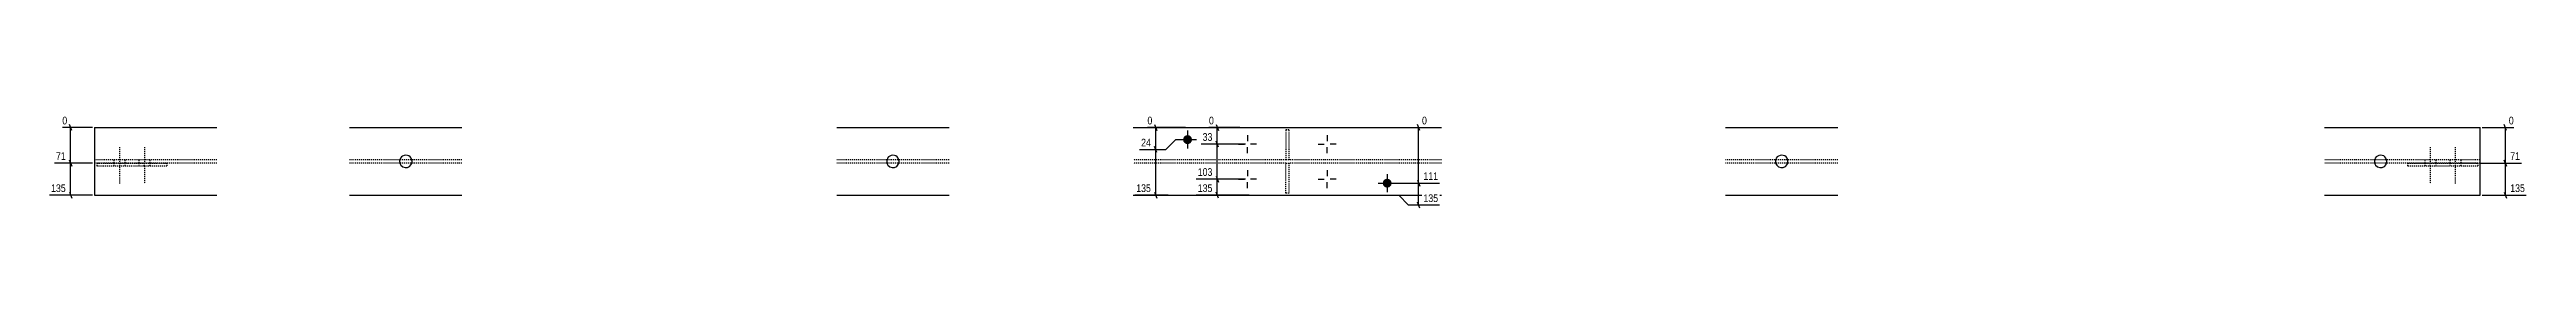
# Model space of a CAD drawing. Header units: millimetres. Extents: x 9 to 27201, y 6 to 1724.
# Drawn here: x 12101 to 17064, y 10 to 196 of the extents above; entities that cross this region are included whole.
import ezdxf

# ---------------------------------------------------------------- set-up
doc = ezdxf.new("R2010")
doc.units = ezdxf.units.MM
doc.linetypes.add('DXK_LINE_DOT2', pattern=[3.9198, 1.9599, -1.9599])
doc.layers.add('MÅLSÆTNING', color=7, linetype='Continuous')
doc.layers.add('STÅL', color=7, linetype='Continuous')
doc.styles.add('Arial Narrow', font='ARIALN.TTF', dxfattribs={"height": 0.2})

msp = doc.modelspace()

# ---------------------------------------------------------------- hatches: boundary and pattern name
at = {"layer": 'STÅL', "linetype": 'Continuous'}
for points in [[(14390.5, 146.6, -1), (14372.5, 146.6, -1)], [(14790.5, 59.6, -1), (14772.5, 59.6, -1)]]:
    msp.add_hatch(color=96, dxfattribs=at).paths.add_polyline_path(points)

# ---------------------------------------------------------------- linework, layer by layer
at = {"layer": 'MÅLSÆTNING', "color": 7, "linetype": 'Continuous'}
for p, q in [((12187.5, 170.6), (12127, 170.6)), ((12145.9, 164.6), (12141.1, 176.6)), ((12143.5, 99.8), (12143.5, 170.6)), ((14377.5, 170.6), (14301.1, 170.6)), ((14315.3, 176.6), (14320.1, 164.6)), ((14317.7, 126.6), (14317.7, 170.6)), ((14486.1, 170.6), (14424.4, 170.6)), ((14438.5, 176.6), (14443.3, 164.6)), ((14440.9, 137.8), (14440.9, 170.6)), ((14778.8, 170.6), (14861.1, 170.6)), ((14846.9, 164.6), (14842.1, 176.6)), ((14844.5, 59.6), (14844.5, 170.6)), ((16975.5, 170.6), (17038.6, 170.6)), ((17024.4, 164.6), (17019.6, 176.6)), ((17022, 99.8), (17022, 170.6)), ((12187.5, 99.8), (12111.4, 99.8)), ((12187.5, 99.8), (12111.4, 99.8)), ((12141.1, 105.8), (12145.9, 93.8)), ((12145.9, 93.8), (12141.1, 105.8)), ((12143.5, 35.6), (12143.5, 99.8)), ((14285.5, 126.6), (14337.7, 126.6)), ((14285.5, 126.6), (14337.7, 126.6)), ((14320.1, 120.6), (14315.3, 132.6)), ((14320.1, 120.6), (14315.3, 132.6)), ((14317.7, 35.6), (14317.7, 126.6)), ((14337.7, 126.6), (14357.7, 146.6)), ((14337.7, 126.6), (14357.7, 146.6)), ((14357.7, 146.6), (14377.5, 146.6)), ((14357.7, 146.6), (14377.5, 146.6)), ((14497.5, 137.8), (14408.8, 137.8)), ((14497.5, 137.8), (14408.8, 137.8)), ((14443.3, 131.8), (14438.5, 143.8)), ((14443.3, 131.8), (14438.5, 143.8)), ((14440.9, 67.8), (14440.9, 137.8)), ((16970.5, 99.8), (17054.1, 99.8)), ((16970.5, 99.8), (17054.1, 99.8)), ((17019.6, 105.8), (17024.4, 93.8)), ((17024.4, 93.8), (17019.6, 105.8)), ((17022, 35.6), (17022, 99.8)), ((14497.5, 67.8), (14399, 67.8)), ((14497.5, 67.8), (14399, 67.8)), ((14438.5, 73.8), (14443.3, 61.8)), ((14438.5, 73.8), (14443.3, 61.8)), ((14440.9, 35.6), (14440.9, 67.8)), ((14785.5, 59.6), (14886.4, 59.6)), ((14785.5, 59.6), (14886.4, 59.6)), ((14842.1, 65.6), (14846.9, 53.6)), ((14842.1, 65.6), (14846.9, 53.6)), ((14844.5, 15.6), (14844.5, 59.6)), ((12187.5, 35.6), (12101.6, 35.6)), ((12141.1, 41.6), (12145.9, 29.6)), ((14342.9, 35.6), (14275.8, 35.6)), ((14315.3, 41.6), (14320.1, 29.6)), ((14505.1, 35.6), (14399, 35.6)), ((14443.3, 29.6), (14438.5, 41.6)), ((14824.5, 15.6), (14804.5, 35.6)), ((14804.5, 35.6), (14818.2, 35.6)), ((14886.4, 15.6), (14824.5, 15.6)), ((14846.9, 9.6), (14842.1, 21.6)), ((16975.5, 35.6), (17063.9, 35.6)), ((17019.6, 41.6), (17024.4, 29.6))]:
    msp.add_line(p, q, dxfattribs=at)
at = {"layer": 'STÅL', "color": 2, "linetype": 'Continuous'}
for p, q in [((12191.5, 170.6), (12191.5, 35.6)), ((12191.5, 170.6), (12436.5, 170.6)), ((12702.6, 170.6), (12927.6, 170.6)), ((13678.6, 170.6), (13903.6, 170.6)), ((14272.5, 170.6), (14890.1, 170.6)), ((15459.4, 170.6), (15684.4, 170.6)), ((16659.4, 170.6), (16971.5, 170.6)), ((16971.5, 35.6), (16971.5, 170.6)), ((12191.5, 35.6), (12436.5, 35.6)), ((12702.6, 35.6), (12927.6, 35.6)), ((13678.6, 35.6), (13903.6, 35.6)), ((14272.5, 35.6), (14890.1, 35.6)), ((15459.4, 35.6), (15684.4, 35.6)), ((16659.4, 35.6), (16971.5, 35.6))]:
    msp.add_line(p, q, dxfattribs=at)
at = {"layer": 'STÅL', "color": 96, "linetype": 'Continuous'}
for p, q in [((14381.5, 164.6), (14381.5, 128.6)), ((14501.5, 155.8), (14501.5, 143.8)), ((14661.5, 155.8), (14661.5, 143.8)), ((14363.5, 146.6), (14399.5, 146.6)), ((14483.5, 137.8), (14495.5, 137.8)), ((14501.5, 119.8), (14501.5, 131.8)), ((14519.5, 137.8), (14507.5, 137.8)), ((14643.5, 137.8), (14655.5, 137.8)), ((14661.5, 119.8), (14661.5, 131.8)), ((14679.5, 137.8), (14667.5, 137.8)), ((14483.5, 67.8), (14495.5, 67.8)), ((14501.5, 85.8), (14501.5, 73.8)), ((14501.5, 49.8), (14501.5, 61.8)), ((14519.5, 67.8), (14507.5, 67.8)), ((14643.5, 67.8), (14655.5, 67.8)), ((14661.5, 85.8), (14661.5, 73.8)), ((14661.5, 49.8), (14661.5, 61.8)), ((14679.5, 67.8), (14667.5, 67.8)), ((14763.5, 59.6), (14799.5, 59.6)), ((14781.5, 77.6), (14781.5, 41.6))]:
    msp.add_line(p, q, dxfattribs=at)
at = {"layer": 'STÅL', "color": 7, "linetype": 'DXK_LINE_DOT2'}
for p, q in [((14584.5, 166.4), (14578.5, 166.4)), ((14578.5, 166.4), (14578.5, 106.4)), ((14584.5, 166.4), (14584.5, 106.4)), ((12436.5, 106.4), (12191.5, 106.4)), ((12436.5, 99.8), (12191.5, 99.8)), ((12196.5, 93.8), (12196.5, 99.8)), ((12196.5, 99.8), (12336.5, 99.8)), ((12291.5, 93.8), (12291.5, 99.8)), ((12336.5, 99.8), (12336.5, 93.8)), ((12927.6, 106.4), (12702.6, 106.4)), ((12927.6, 99.8), (12702.6, 99.8)), ((13903.6, 106.4), (13678.6, 106.4)), ((13903.6, 99.8), (13678.6, 99.8)), ((14578.5, 106.4), (14272.5, 106.4)), ((14578.5, 99.8), (14272.5, 99.8)), ((14584.5, 106.4), (14578.5, 106.4)), ((14578.5, 39.8), (14578.5, 99.8)), ((14578.5, 99.8), (14584.5, 99.8)), ((14890.1, 106.4), (14584.5, 106.4)), ((14584.5, 99.8), (14584.5, 39.8)), ((14890.1, 99.8), (14584.5, 99.8)), ((15684.4, 106.4), (15459.4, 106.4)), ((15684.4, 99.8), (15459.4, 99.8)), ((16971.5, 106.4), (16659.4, 106.4)), ((16971.5, 99.8), (16659.4, 99.8)), ((16826.5, 99.8), (16966.5, 99.8)), ((16826.5, 93.8), (16826.5, 99.8)), ((16871.5, 93.8), (16871.5, 99.8)), ((16966.5, 99.8), (16966.5, 93.8)), ((12336.5, 93.8), (12196.5, 93.8)), ((16966.5, 93.8), (16826.5, 93.8)), ((14584.5, 39.8), (14578.5, 39.8))]:
    msp.add_line(p, q, dxfattribs=at)
at = {"layer": 'STÅL', "color": 96, "linetype": 'DXK_LINE_DOT2'}
for p, q in [((12230.5, 106.4), (12230.5, 99.8)), ((12230.5, 99.8), (12230.5, 93.8)), ((12241.5, 131.4), (12241.5, 58.4)), ((12252.5, 106.4), (12252.5, 99.8)), ((12252.5, 99.8), (12252.5, 93.8)), ((12280.5, 106.4), (12280.5, 99.8)), ((12280.5, 99.8), (12280.5, 93.8)), ((12291.5, 131.4), (12291.5, 99.8)), ((12302.5, 106.4), (12302.5, 99.8)), ((12302.5, 99.8), (12302.5, 93.8)), ((16860.5, 106.4), (16860.5, 99.8)), ((16860.5, 99.8), (16860.5, 93.8)), ((16871.5, 131.4), (16871.5, 99.8)), ((16882.5, 106.4), (16882.5, 99.8)), ((16882.5, 99.8), (16882.5, 93.8)), ((16910.5, 106.4), (16910.5, 99.8)), ((16910.5, 99.8), (16910.5, 93.8)), ((16921.5, 131.4), (16921.5, 58.4)), ((16932.5, 106.4), (16932.5, 99.8)), ((16932.5, 99.8), (16932.5, 93.8)), ((12291.5, 93.8), (12291.5, 58.4)), ((16871.5, 93.8), (16871.5, 58.4))]:
    msp.add_line(p, q, dxfattribs=at)
at = {"layer": 'STÅL', "color": 2, "linetype": 'Continuous'}
for centre, start, end in [((12815.1, 103.1), 150.3737, 330.3737), ((12815.1, 103.1), 330.3737, 150.3737), ((13791.1, 103.1), 150.3737, 330.3737), ((13791.1, 103.1), 330.3737, 150.3737), ((15571.9, 103.1), 150.3737, 330.3737), ((15571.9, 103.1), 330.3737, 150.3737), ((16771.9, 103.1), 150.3737, 330.3737), ((16771.9, 103.1), 330.3737, 150.3737)]:
    msp.add_arc(centre, 12.5, start, end, dxfattribs=at)

# ---------------------------------------------------------------- next in the draw order: wipeouts: each hides what was drawn before it
at = {"color": 0, "linetype": 'Continuous'}
for points in [[(12139.9, 173.8), (12139.9, 196.2), (12123.8, 196.2), (12123.8, 173.8)], [(14314.1, 173.8), (14314.1, 196.2), (14297.9, 196.2), (14297.9, 173.8)], [(14437.3, 173.8), (14437.3, 196.2), (14421.2, 196.2), (14421.2, 173.8)], [(14864.3, 173.8), (14864.3, 196.2), (14848.1, 196.2), (14848.1, 173.8)], [(17041.8, 173.8), (17041.8, 196.2), (17025.6, 196.2), (17025.6, 173.8)], [(12137, 103), (12137, 125.4), (12111.1, 125.4), (12111.1, 103)], [(17054.4, 103), (17054.4, 125.4), (17028.5, 125.4), (17028.5, 103)], [(12137, 38.8), (12137, 61.2), (12101.3, 61.2), (12101.3, 38.8)], [(14311.2, 38.8), (14311.2, 61.2), (14275.5, 61.2), (14275.5, 38.8)], [(14434.4, 71), (14434.4, 93.4), (14398.8, 93.4), (14398.8, 71)], [(14886.7, 62.8), (14886.7, 85.2), (14851, 85.2), (14851, 62.8)], [(17064.2, 38.8), (17064.2, 61.2), (17028.5, 61.2), (17028.5, 38.8)]]:
    msp.add_wipeout(points, dxfattribs=at).dxf.layer = 'MÅLSÆTNING'

# ---------------------------------------------------------------- next in the draw order: texts
at = {"layer": 'MÅLSÆTNING', "color": 3, "linetype": 'Continuous', "style": 'Arial Narrow'}
for s, height, p in [('0', 15.3, (12127, 177)), ('0', 15.3, (14301.1, 177)), ('0', 15.3, (14424.4, 177)), ('0', 15.3, (14851.3, 177)), ('0', 15.3, (17028.8, 177)), ('71', 15.27, (12114.3, 106.2)), ('71', 15.27, (17031.7, 106.2)), ('135', 15.27, (12104.5, 42)), ('135', 15.27, (14278.7, 42)), ('135', 15.27, (17031.7, 42))]:
    msp.add_text(s, height=height, dxfattribs=at).set_placement(p)

# ---------------------------------------------------------------- next in the draw order: wipeouts: each hides what was drawn before it
at = {"color": 0, "linetype": 'Continuous'}
for points in [[(14434.4, 38.8), (14434.4, 61.2), (14398.8, 61.2), (14398.8, 38.8)], [(14886.7, 18.8), (14886.7, 41.2), (14851, 41.2), (14851, 18.8)]]:
    msp.add_wipeout(points, dxfattribs=at).dxf.layer = 'MÅLSÆTNING'

# ---------------------------------------------------------------- next in the draw order: texts
at = {"layer": 'MÅLSÆTNING', "color": 3, "linetype": 'Continuous', "style": 'Arial Narrow'}
for s, p in [('103', (14402, 74.2)), ('135', (14402, 42)), ('111', (14854.2, 66)), ('135', (14854.2, 22))]:
    msp.add_text(s, height=15.27, dxfattribs=at).set_placement(p)

# ---------------------------------------------------------------- next in the draw order: wipeouts: each hides what was drawn before it
at = {"color": 0, "linetype": 'Continuous'}
for points in [[(14311.2, 129.8), (14311.2, 152.2), (14285.3, 152.2), (14285.3, 129.8)], [(14434.4, 141), (14434.4, 163.4), (14408.5, 163.4), (14408.5, 141)]]:
    msp.add_wipeout(points, dxfattribs=at).dxf.layer = 'MÅLSÆTNING'

# ---------------------------------------------------------------- next in the draw order: texts
at = {"layer": 'MÅLSÆTNING', "color": 3, "linetype": 'Continuous', "style": 'Arial Narrow'}
for s, p in [('33', (14411.7, 144.2)), ('24', (14288.5, 133))]:
    msp.add_text(s, height=15.27, dxfattribs=at).set_placement(p)

doc.saveas('drawing.dxf')
